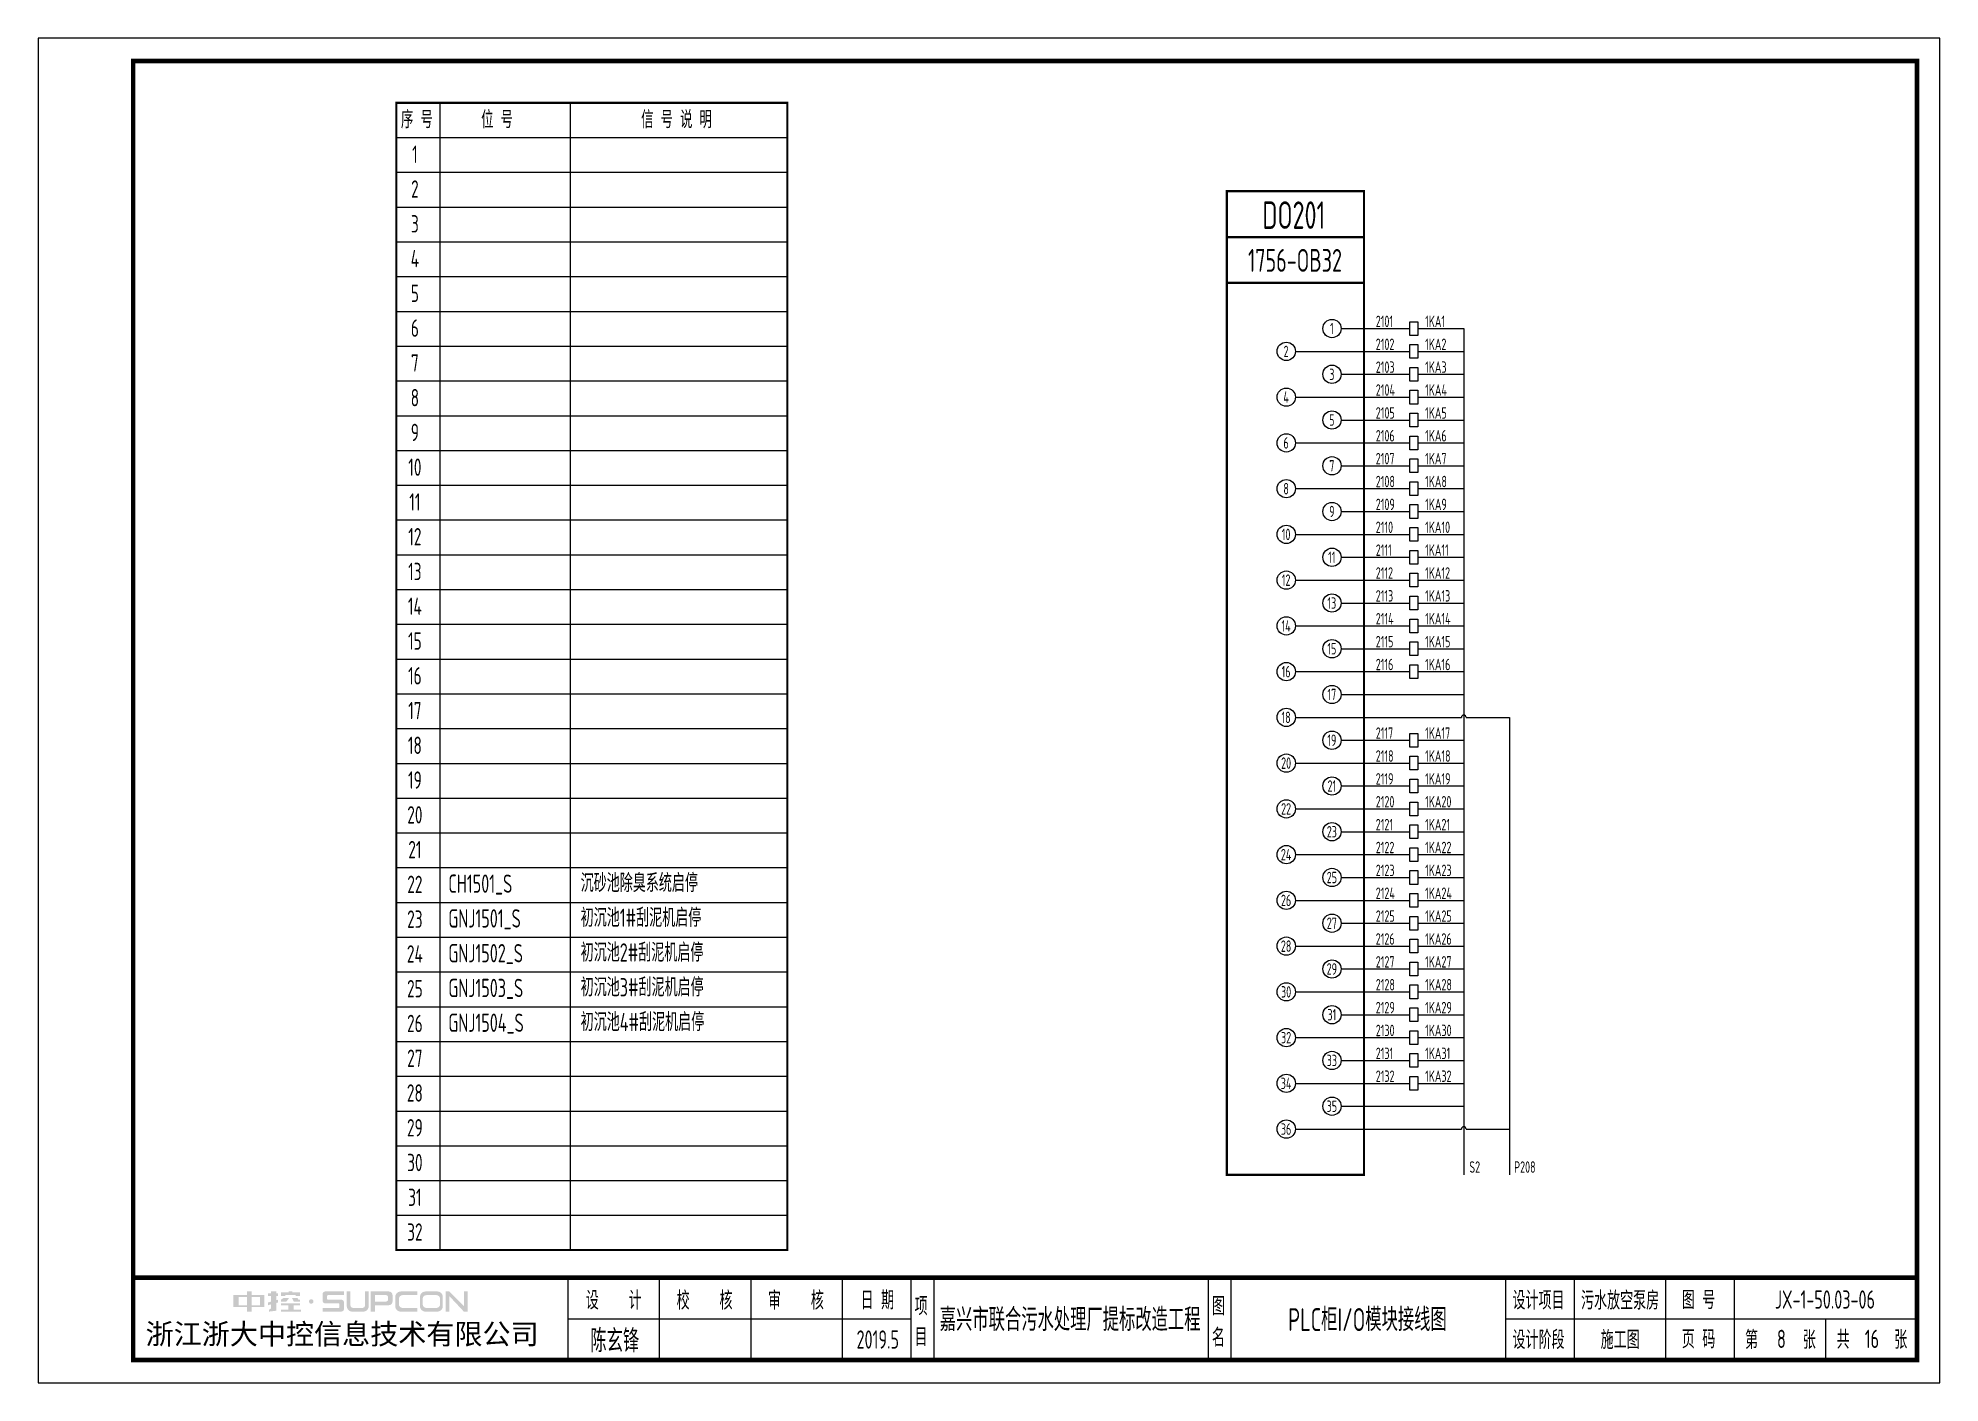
# Model space of a CAD drawing. Header units: millimetres. Extents: x 30557 to 235556, y -116603 to -73383.
# Drawn here: x 126431 to 130589, y -83067 to -80127 of the extents above; entities that cross this region are included whole.
import ezdxf
from ezdxf.enums import TextEntityAlignment as Align

# ---------------------------------------------------------------- set-up
doc = ezdxf.new("R2010")
doc.units = ezdxf.units.MM
doc.layers.add('1', color=3, linetype='Continuous')
doc.layers.add('_Drawing', color=7, linetype='Continuous', lineweight=25)
doc.styles.add('supcon', font='sceie.shx', dxfattribs={"width": 0.75, "height": 40, "bigfont": 'sceic.shx'})
doc.styles.add('Title', font='', dxfattribs={"height": 45})
doc.styles.get('Title').set_extended_font_data('SimHei')

msp = doc.modelspace()

# ---------------------------------------------------------------- texts
at = {"style": 'supcon', "width": 0.75}
for s, p in [('序 号', (127258.9, -80324.5)), ('位 号', (127434, -80324.5)), ('信 号 说 明', (127826.4, -80324.5)), ('1', (127254.4, -80400.5)), ('2', (127254.4, -80476.5)), ('3', (127254.4, -80552.5)), ('4', (127254.4, -80628.5)), ('5', (127254.4, -80704.5)), ('6', (127254.4, -80780.5)), ('7', (127254.4, -80856.5)), ('8', (127254.4, -80932.5)), ('9', (127254.4, -81008.5)), ('10', (127254.4, -81084.5)), ('11', (127254.4, -81160.5)), ('12', (127254.4, -81236.5)), ('13', (127254.4, -81312.5)), ('14', (127254.4, -81388.5)), ('15', (127254.4, -81464.5)), ('16', (127254.4, -81540.5)), ('17', (127254.4, -81616.5)), ('18', (127254.4, -81692.5)), ('19', (127254.4, -81768.5)), ('20', (127254.4, -81844.5)), ('21', (127254.4, -81920.5)), ('22', (127254.4, -81996.5)), ('23', (127254.4, -82072.5)), ('24', (127254.4, -82148.5)), ('25', (127254.4, -82224.5)), ('26', (127254.4, -82300.5)), ('27', (127254.4, -82376.5)), ('28', (127254.4, -82452.5)), ('29', (127254.4, -82528.5)), ('30', (127254.4, -82604.5)), ('31', (127254.4, -82680.5)), ('32', (127254.4, -82756.5))]:
    msp.add_text(s, height=38, dxfattribs=at).set_placement(p, align=Align.CENTER)
at = {"color": 3, "style": 'supcon', "width": 0.75}
for s, height, p in [('DO201', 60, (129176, -80514.4)), ('污水放空泵房', 40, (129889.3, -82884.9)), ('陈玄锋', 50, (127691.4, -82972.4)), ('8', 40, (130241.9, -82971)), ('16', 40, (130439.8, -82971)), ('2019.5', 40, (128266.4, -82972.4))]:
    msp.add_text(s, height=height, dxfattribs=at).set_placement(p, align=Align.MIDDLE)
at = {"linetype": 'Continuous', "style": 'supcon', "width": 0.75}
for s, p in [('沉砂池除臭系统启停', (127616.8, -81994.4)), ('CH1501_S', (127327.6, -81995.9)), ('GNJ1501_S', (127327.6, -82071.9)), ('初沉池1#刮泥机启停', (127616.8, -82070.4)), ('GNJ1502_S', (127327.6, -82147.9)), ('初沉池2#刮泥机启停', (127616.8, -82146.4)), ('GNJ1503_S', (127327.6, -82223.9)), ('初沉池3#刮泥机启停', (127616.8, -82222.4)), ('GNJ1504_S', (127327.6, -82299.9)), ('初沉池4#刮泥机启停', (127616.8, -82298.4))]:
    msp.add_text(s, height=40, dxfattribs=at).set_placement(p)
at = {"layer": '1', "color": 3, "style": 'supcon', "width": 0.75}
for s, p in [('2101', (129355.1, -80759.3)), ('1KA1', (129463.1, -80759.3)), ('2102', (129355.1, -80809.3)), ('1KA2', (129463.1, -80809.3)), ('2103', (129355.1, -80859.3)), ('1KA3', (129463.1, -80859.3)), ('2104', (129355.1, -80909.3)), ('1KA4', (129463.1, -80909.3)), ('2105', (129355.1, -80959.3)), ('1KA5', (129463.1, -80959.3)), ('2106', (129355.1, -81009.3)), ('1KA6', (129463.1, -81009.3)), ('2107', (129355.1, -81059.3)), ('1KA7', (129463.1, -81059.3)), ('2108', (129355.1, -81109.3)), ('1KA8', (129463.1, -81109.3)), ('2109', (129355.1, -81159.3)), ('1KA9', (129463.1, -81159.3)), ('2110', (129355.1, -81209.3)), ('1KA10', (129463.1, -81209.3)), ('2111', (129355.1, -81259.3)), ('1KA11', (129463.1, -81259.3)), ('2112', (129355.1, -81309.3)), ('1KA12', (129463.1, -81309.3)), ('2113', (129355.1, -81359.3)), ('1KA13', (129463.1, -81359.3)), ('2114', (129355.1, -81409.3)), ('1KA14', (129463.1, -81409.3)), ('2115', (129355.1, -81459.3)), ('1KA15', (129463.1, -81459.3)), ('2116', (129355.1, -81509.3)), ('1KA16', (129463.1, -81509.3)), ('2117', (129355.1, -81659.3)), ('1KA17', (129463.1, -81659.3)), ('2118', (129355.1, -81709.3)), ('1KA18', (129463.1, -81709.3)), ('2119', (129355.1, -81759.3)), ('1KA19', (129463.1, -81759.3)), ('2120', (129355.1, -81809.3)), ('1KA20', (129463.1, -81809.3)), ('2121', (129355.1, -81859.3)), ('1KA21', (129463.1, -81859.3)), ('2122', (129355.1, -81909.3)), ('1KA22', (129463.1, -81909.3)), ('2123', (129355.1, -81959.3)), ('1KA23', (129463.1, -81959.3)), ('2124', (129355.1, -82009.3)), ('1KA24', (129463.1, -82009.3)), ('2125', (129355.1, -82059.3)), ('1KA25', (129463.1, -82059.3)), ('2126', (129355.1, -82109.3)), ('1KA26', (129463.1, -82109.3)), ('2127', (129355.1, -82159.3)), ('1KA27', (129463.1, -82159.3)), ('2128', (129355.1, -82209.3)), ('1KA28', (129463.1, -82209.3)), ('2129', (129355.1, -82259.3)), ('1KA29', (129463.1, -82259.3)), ('2130', (129355.1, -82309.3)), ('1KA30', (129463.1, -82309.3)), ('2131', (129355.1, -82359.3)), ('1KA31', (129463.1, -82359.3)), ('2132', (129355.1, -82409.3)), ('1KA32', (129463.1, -82409.3)), ('S2', (129559.7, -82607.9)), ('P208', (129657.5, -82607.9))]:
    msp.add_text(s, height=25, dxfattribs=at).set_placement(p)
at = {"layer": '_Drawing', "color": 3, "style": 'supcon', "width": 0.75}
for s, height, p in [('JX-1-50.03-06', 40, (130337.1, -82884.9)), ('嘉兴市联合污水处理厂提标改造工程', 50, (128686.9, -82926.3)), ('PLC柜I/O模块接线图', 50, (129336.9, -82926.3))]:
    msp.add_text(s, height=height, dxfattribs=at).set_placement(p, align=Align.MIDDLE)

# ---------------------------------------------------------------- blocks, each defined once
blk = doc.blocks.new('中控·SUPCON')
at = {"linetype": 'Continuous'}
h = blk.add_hatch(color=2, dxfattribs=at)
h.dxf.hatch_style = 1
h.paths.add_polyline_path([(34, 33), (20, 33), (20, 37), (15, 37), (15, 36), (15, 33), (0, 33), (0, 20), (13, 20), (15, 20), (15, 15), (20, 15), (20, 20), (22, 20), (34, 20)])
h.paths.add_polyline_path([(20, 30), (20, 31), (29, 31), (29, 22), (20, 22)], flags=16)
h.paths.add_polyline_path([(15, 30), (15, 22), (6, 22), (6, 31), (15, 31)], flags=16)
h.paths.add_polyline_path([(47, 32), (49, 32), (49, 35), (47, 35), (47, 37), (41, 37), (41, 35), (38, 35), (38, 32), (41, 32), (41, 25.8), (38, 25), (38, 22), (41, 22.8), (41, 18.3), (39, 17), (39, 15), (47, 16), (47, 24.5), (49, 25), (49, 28), (47, 27.5)])
h.paths.add_polyline_path([(61, 30), (55, 30), (52, 28), (52, 26), (58, 26)])
h.paths.add_polyline_path([(73, 28), (71, 28), (70, 30), (64, 30), (66, 26), (73, 26)])
h.paths.add_polyline_path([(73, 36), (64.6, 36), (64.6, 37), (60.4, 37), (60.4, 36), (52, 36), (52, 32), (56.8, 32), (56.8, 33.1), (68.2, 33.1), (68.2, 32), (73, 32)])
h.paths.add_polyline_path([(66, 22), (73, 22), (73, 24), (52, 24), (52, 22), (60, 22), (60, 17), (52, 17), (52, 15), (74, 15), (74, 17), (66, 17)])
h.paths.add_polyline_path([(82.7, 26.1, 1), (87.6, 26.1, 1)])
h.paths.add_polyline_path([(118, 28), (103.5, 28, -0.414214), (102.5, 29), (102.5, 32, -0.414214), (103.5, 33), (121, 33), (121, 37), (100.5, 37, 0.414214), (97.5, 34), (97.5, 27, 0.414214), (100.5, 24), (115, 24, -0.414214), (116, 23), (116, 20, -0.414214), (115, 19), (97.5, 19), (97.5, 15), (118, 15, 0.414214), (121, 18), (121, 25, 0.414214)])
h.paths.add_polyline_path([(128, 37), (124, 37), (124, 36), (124, 21, 0.414214), (130, 15), (142, 15, 0.414214), (148, 21), (148, 37), (144, 37), (144, 22, -0.414214), (141, 19), (131, 19, -0.414214), (128, 22)])
h.paths.add_polyline_path([(174, 26), (174, 33, 0.414214), (170, 37), (150, 37), (150, 36), (150, 15), (155, 15), (155, 22), (170, 22, 0.414214)])
h.paths.add_polyline_path([(167, 26), (155, 26), (155, 33), (167, 33, -0.414214), (169, 31), (169, 28, -0.414214)], flags=16)
h.paths.add_polyline_path([(201, 19), (185, 19, -0.414214), (181, 23), (181, 29, -0.414214), (185, 33), (201, 33), (201, 37), (183, 37, 0.414214), (177, 31), (177, 21, 0.414214), (183, 15), (201, 15)])
h.paths.add_polyline_path([(229, 21), (229, 31, 0.414214), (223, 37), (210, 37, 0.414214), (204, 31), (204, 21, 0.414214), (210, 15), (223, 15, 0.414214)])
h.paths.add_polyline_path([(207, 23), (207, 29, -0.414214), (211, 33), (222, 33, -0.414214), (226, 29), (226, 23, -0.414214), (222, 19), (211, 19, -0.414214)], flags=16)
h.paths.add_polyline_path([(236, 32.1), (252, 15), (256, 15), (256, 37), (252, 37), (252, 21), (236, 37), (232, 37), (232, 36), (232, 15), (236, 15)])
h = blk.add_hatch(color=2, dxfattribs=at)
h.dxf.hatch_style = 1
h.paths.add_polyline_path([(34, 33), (20, 33), (20, 37), (15, 37), (15, 36), (15, 33), (0, 33), (0, 20), (13, 20), (15, 20), (15, 15), (20, 15), (20, 20), (22, 20), (34, 20)])
h.paths.add_polyline_path([(20, 30), (20, 31), (29, 31), (29, 22), (20, 22)], flags=16)
h.paths.add_polyline_path([(15, 30), (15, 22), (6, 22), (6, 31), (15, 31)], flags=16)
h.paths.add_polyline_path([(47, 32), (49, 32), (49, 35), (47, 35), (47, 37), (41, 37), (41, 35), (38, 35), (38, 32), (41, 32), (41, 25.8), (38, 25), (38, 22), (41, 22.8), (41, 18.3), (39, 17), (39, 15), (47, 16), (47, 24.5), (49, 25), (49, 28), (47, 27.5)])
h.paths.add_polyline_path([(61, 30), (55, 30), (52, 28), (52, 26), (58, 26)])
h.paths.add_polyline_path([(73, 28), (71, 28), (70, 30), (64, 30), (66, 26), (73, 26)])
h.paths.add_polyline_path([(73, 36), (64.6, 36), (64.6, 37), (60.4, 37), (60.4, 36), (52, 36), (52, 32), (56.8, 32), (56.8, 33.1), (68.2, 33.1), (68.2, 32), (73, 32)])
h.paths.add_polyline_path([(66, 22), (73, 22), (73, 24), (52, 24), (52, 22), (60, 22), (60, 17), (52, 17), (52, 15), (74, 15), (74, 17), (66, 17)])
h.paths.add_polyline_path([(82.7, 26.1, 1), (87.6, 26.1, 1)])
h.paths.add_polyline_path([(118, 28), (103.5, 28, -0.414214), (102.5, 29), (102.5, 32, -0.414214), (103.5, 33), (121, 33), (121, 37), (100.5, 37, 0.414214), (97.5, 34), (97.5, 27, 0.414214), (100.5, 24), (115, 24, -0.414214), (116, 23), (116, 20, -0.414214), (115, 19), (97.5, 19), (97.5, 15), (118, 15, 0.414214), (121, 18), (121, 25, 0.414214)])
h.paths.add_polyline_path([(128, 37), (124, 37), (124, 36), (124, 21, 0.414214), (130, 15), (142, 15, 0.414214), (148, 21), (148, 37), (144, 37), (144, 22, -0.414214), (141, 19), (131, 19, -0.414214), (128, 22)])
h.paths.add_polyline_path([(174, 26), (174, 33, 0.414214), (170, 37), (150, 37), (150, 36), (150, 15), (155, 15), (155, 22), (170, 22, 0.414214)])
h.paths.add_polyline_path([(167, 26), (155, 26), (155, 33), (167, 33, -0.414214), (169, 31), (169, 28, -0.414214)], flags=16)
h.paths.add_polyline_path([(201, 19), (185, 19, -0.414214), (181, 23), (181, 29, -0.414214), (185, 33), (201, 33), (201, 37), (183, 37, 0.414214), (177, 31), (177, 21, 0.414214), (183, 15), (201, 15)])
h.paths.add_polyline_path([(229, 21), (229, 31, 0.414214), (223, 37), (210, 37, 0.414214), (204, 31), (204, 21, 0.414214), (210, 15), (223, 15, 0.414214)])
h.paths.add_polyline_path([(207, 23), (207, 29, -0.414214), (211, 33), (222, 33, -0.414214), (226, 29), (226, 23, -0.414214), (222, 19), (211, 19, -0.414214)], flags=16)
h.paths.add_polyline_path([(236, 32.1), (252, 15), (256, 15), (256, 37), (252, 37), (252, 21), (236, 37), (232, 37), (232, 36), (232, 15), (236, 15)])
h = blk.add_hatch(color=2, dxfattribs=at)
h.dxf.hatch_style = 1
h.paths.add_polyline_path([(34, 33), (20, 33), (20, 37), (15, 37), (15, 36), (15, 33), (0, 33), (0, 20), (13, 20), (15, 20), (15, 15), (20, 15), (20, 20), (22, 20), (34, 20)])
h.paths.add_polyline_path([(20, 30), (20, 31), (29, 31), (29, 22), (20, 22)], flags=16)
h.paths.add_polyline_path([(15, 30), (15, 22), (6, 22), (6, 31), (15, 31)], flags=16)
h.paths.add_polyline_path([(47, 32), (49, 32), (49, 35), (47, 35), (47, 37), (41, 37), (41, 35), (38, 35), (38, 32), (41, 32), (41, 25.8), (38, 25), (38, 22), (41, 22.8), (41, 18.3), (39, 17), (39, 15), (47, 16), (47, 24.5), (49, 25), (49, 28), (47, 27.5)])
h.paths.add_polyline_path([(61, 30), (55, 30), (52, 28), (52, 26), (58, 26)])
h.paths.add_polyline_path([(73, 28), (71, 28), (70, 30), (64, 30), (66, 26), (73, 26)])
h.paths.add_polyline_path([(73, 36), (64.6, 36), (64.6, 37), (60.4, 37), (60.4, 36), (52, 36), (52, 32), (56.8, 32), (56.8, 33.1), (68.2, 33.1), (68.2, 32), (73, 32)])
h.paths.add_polyline_path([(66, 22), (73, 22), (73, 24), (52, 24), (52, 22), (60, 22), (60, 17), (52, 17), (52, 15), (74, 15), (74, 17), (66, 17)])
h.paths.add_polyline_path([(82.7, 26.1, 1), (87.6, 26.1, 1)])
h.paths.add_polyline_path([(118, 28), (103.5, 28, -0.414214), (102.5, 29), (102.5, 32, -0.414214), (103.5, 33), (121, 33), (121, 37), (100.5, 37, 0.414214), (97.5, 34), (97.5, 27, 0.414214), (100.5, 24), (115, 24, -0.414214), (116, 23), (116, 20, -0.414214), (115, 19), (97.5, 19), (97.5, 15), (118, 15, 0.414214), (121, 18), (121, 25, 0.414214)])
h.paths.add_polyline_path([(128, 37), (124, 37), (124, 36), (124, 21, 0.414214), (130, 15), (142, 15, 0.414214), (148, 21), (148, 37), (144, 37), (144, 22, -0.414214), (141, 19), (131, 19, -0.414214), (128, 22)])
h.paths.add_polyline_path([(174, 26), (174, 33, 0.414214), (170, 37), (150, 37), (150, 36), (150, 15), (155, 15), (155, 22), (170, 22, 0.414214)])
h.paths.add_polyline_path([(167, 26), (155, 26), (155, 33), (167, 33, -0.414214), (169, 31), (169, 28, -0.414214)], flags=16)
h.paths.add_polyline_path([(201, 19), (185, 19, -0.414214), (181, 23), (181, 29, -0.414214), (185, 33), (201, 33), (201, 37), (183, 37, 0.414214), (177, 31), (177, 21, 0.414214), (183, 15), (201, 15)])
h.paths.add_polyline_path([(229, 21), (229, 31, 0.414214), (223, 37), (210, 37, 0.414214), (204, 31), (204, 21, 0.414214), (210, 15), (223, 15, 0.414214)])
h.paths.add_polyline_path([(207, 23), (207, 29, -0.414214), (211, 33), (222, 33, -0.414214), (226, 29), (226, 23, -0.414214), (222, 19), (211, 19, -0.414214)], flags=16)
h.paths.add_polyline_path([(236, 32.1), (252, 15), (256, 15), (256, 37), (252, 37), (252, 21), (236, 37), (232, 37), (232, 36), (232, 15), (236, 15)])
h = blk.add_hatch(color=2, dxfattribs=at)
h.dxf.hatch_style = 1
h.paths.add_polyline_path([(34, 33), (20, 33), (20, 37), (15, 37), (15, 36), (15, 33), (0, 33), (0, 20), (13, 20), (15, 20), (15, 15), (20, 15), (20, 20), (22, 20), (34, 20)])
h.paths.add_polyline_path([(20, 30), (20, 31), (29, 31), (29, 22), (20, 22)], flags=16)
h.paths.add_polyline_path([(15, 30), (15, 22), (6, 22), (6, 31), (15, 31)], flags=16)
h.paths.add_polyline_path([(47, 32), (49, 32), (49, 35), (47, 35), (47, 37), (41, 37), (41, 35), (38, 35), (38, 32), (41, 32), (41, 25.8), (38, 25), (38, 22), (41, 22.8), (41, 18.3), (39, 17), (39, 15), (47, 16), (47, 24.5), (49, 25), (49, 28), (47, 27.5)])
h.paths.add_polyline_path([(61, 30), (55, 30), (52, 28), (52, 26), (58, 26)])
h.paths.add_polyline_path([(73, 28), (71, 28), (70, 30), (64, 30), (66, 26), (73, 26)])
h.paths.add_polyline_path([(73, 36), (64.6, 36), (64.6, 37), (60.4, 37), (60.4, 36), (52, 36), (52, 32), (56.8, 32), (56.8, 33.1), (68.2, 33.1), (68.2, 32), (73, 32)])
h.paths.add_polyline_path([(66, 22), (73, 22), (73, 24), (52, 24), (52, 22), (60, 22), (60, 17), (52, 17), (52, 15), (74, 15), (74, 17), (66, 17)])
h.paths.add_polyline_path([(82.7, 26.1, 1), (87.6, 26.1, 1)])
h.paths.add_polyline_path([(118, 28), (103.5, 28, -0.414214), (102.5, 29), (102.5, 32, -0.414214), (103.5, 33), (121, 33), (121, 37), (100.5, 37, 0.414214), (97.5, 34), (97.5, 27, 0.414214), (100.5, 24), (115, 24, -0.414214), (116, 23), (116, 20, -0.414214), (115, 19), (97.5, 19), (97.5, 15), (118, 15, 0.414214), (121, 18), (121, 25, 0.414214)])
h.paths.add_polyline_path([(128, 37), (124, 37), (124, 36), (124, 21, 0.414214), (130, 15), (142, 15, 0.414214), (148, 21), (148, 37), (144, 37), (144, 22, -0.414214), (141, 19), (131, 19, -0.414214), (128, 22)])
h.paths.add_polyline_path([(174, 26), (174, 33, 0.414214), (170, 37), (150, 37), (150, 36), (150, 15), (155, 15), (155, 22), (170, 22, 0.414214)])
h.paths.add_polyline_path([(167, 26), (155, 26), (155, 33), (167, 33, -0.414214), (169, 31), (169, 28, -0.414214)], flags=16)
h.paths.add_polyline_path([(201, 19), (185, 19, -0.414214), (181, 23), (181, 29, -0.414214), (185, 33), (201, 33), (201, 37), (183, 37, 0.414214), (177, 31), (177, 21, 0.414214), (183, 15), (201, 15)])
h.paths.add_polyline_path([(229, 21), (229, 31, 0.414214), (223, 37), (210, 37, 0.414214), (204, 31), (204, 21, 0.414214), (210, 15), (223, 15, 0.414214)])
h.paths.add_polyline_path([(207, 23), (207, 29, -0.414214), (211, 33), (222, 33, -0.414214), (226, 29), (226, 23, -0.414214), (222, 19), (211, 19, -0.414214)], flags=16)
h.paths.add_polyline_path([(236, 32.1), (252, 15), (256, 15), (256, 37), (252, 37), (252, 21), (236, 37), (232, 37), (232, 36), (232, 15), (236, 15)])
h = blk.add_hatch(color=2, dxfattribs=at)
h.dxf.hatch_style = 1
h.paths.add_polyline_path([(34, 33), (20, 33), (20, 37), (15, 37), (15, 36), (15, 33), (0, 33), (0, 20), (13, 20), (15, 20), (15, 15), (20, 15), (20, 20), (22, 20), (34, 20)])
h.paths.add_polyline_path([(20, 30), (20, 31), (29, 31), (29, 22), (20, 22)], flags=16)
h.paths.add_polyline_path([(15, 30), (15, 22), (6, 22), (6, 31), (15, 31)], flags=16)
h.paths.add_polyline_path([(47, 32), (49, 32), (49, 35), (47, 35), (47, 37), (41, 37), (41, 35), (38, 35), (38, 32), (41, 32), (41, 25.8), (38, 25), (38, 22), (41, 22.8), (41, 18.3), (39, 17), (39, 15), (47, 16), (47, 24.5), (49, 25), (49, 28), (47, 27.5)])
h.paths.add_polyline_path([(61, 30), (55, 30), (52, 28), (52, 26), (58, 26)])
h.paths.add_polyline_path([(73, 28), (71, 28), (70, 30), (64, 30), (66, 26), (73, 26)])
h.paths.add_polyline_path([(73, 36), (64.6, 36), (64.6, 37), (60.4, 37), (60.4, 36), (52, 36), (52, 32), (56.8, 32), (56.8, 33.1), (68.2, 33.1), (68.2, 32), (73, 32)])
h.paths.add_polyline_path([(66, 22), (73, 22), (73, 24), (52, 24), (52, 22), (60, 22), (60, 17), (52, 17), (52, 15), (74, 15), (74, 17), (66, 17)])
h.paths.add_polyline_path([(82.7, 26.1, 1), (87.6, 26.1, 1)])
h.paths.add_polyline_path([(118, 28), (103.5, 28, -0.414214), (102.5, 29), (102.5, 32, -0.414214), (103.5, 33), (121, 33), (121, 37), (100.5, 37, 0.414214), (97.5, 34), (97.5, 27, 0.414214), (100.5, 24), (115, 24, -0.414214), (116, 23), (116, 20, -0.414214), (115, 19), (97.5, 19), (97.5, 15), (118, 15, 0.414214), (121, 18), (121, 25, 0.414214)])
h.paths.add_polyline_path([(128, 37), (124, 37), (124, 36), (124, 21, 0.414214), (130, 15), (142, 15, 0.414214), (148, 21), (148, 37), (144, 37), (144, 22, -0.414214), (141, 19), (131, 19, -0.414214), (128, 22)])
h.paths.add_polyline_path([(174, 26), (174, 33, 0.414214), (170, 37), (150, 37), (150, 36), (150, 15), (155, 15), (155, 22), (170, 22, 0.414214)])
h.paths.add_polyline_path([(167, 26), (155, 26), (155, 33), (167, 33, -0.414214), (169, 31), (169, 28, -0.414214)], flags=16)
h.paths.add_polyline_path([(201, 19), (185, 19, -0.414214), (181, 23), (181, 29, -0.414214), (185, 33), (201, 33), (201, 37), (183, 37, 0.414214), (177, 31), (177, 21, 0.414214), (183, 15), (201, 15)])
h.paths.add_polyline_path([(229, 21), (229, 31, 0.414214), (223, 37), (210, 37, 0.414214), (204, 31), (204, 21, 0.414214), (210, 15), (223, 15, 0.414214)])
h.paths.add_polyline_path([(207, 23), (207, 29, -0.414214), (211, 33), (222, 33, -0.414214), (226, 29), (226, 23, -0.414214), (222, 19), (211, 19, -0.414214)], flags=16)
h.paths.add_polyline_path([(236, 32.1), (252, 15), (256, 15), (256, 37), (252, 37), (252, 21), (236, 37), (232, 37), (232, 36), (232, 15), (236, 15)])
h = blk.add_hatch(color=2, dxfattribs=at)
h.dxf.hatch_style = 1
h.paths.add_polyline_path([(34, 33), (20, 33), (20, 37), (15, 37), (15, 36), (15, 33), (0, 33), (0, 20), (13, 20), (15, 20), (15, 15), (20, 15), (20, 20), (22, 20), (34, 20)])
h.paths.add_polyline_path([(20, 30), (20, 31), (29, 31), (29, 22), (20, 22)], flags=16)
h.paths.add_polyline_path([(15, 30), (15, 22), (6, 22), (6, 31), (15, 31)], flags=16)
h.paths.add_polyline_path([(47, 32), (49, 32), (49, 35), (47, 35), (47, 37), (41, 37), (41, 35), (38, 35), (38, 32), (41, 32), (41, 25.8), (38, 25), (38, 22), (41, 22.8), (41, 18.3), (39, 17), (39, 15), (47, 16), (47, 24.5), (49, 25), (49, 28), (47, 27.5)])
h.paths.add_polyline_path([(61, 30), (55, 30), (52, 28), (52, 26), (58, 26)])
h.paths.add_polyline_path([(73, 28), (71, 28), (70, 30), (64, 30), (66, 26), (73, 26)])
h.paths.add_polyline_path([(73, 36), (64.6, 36), (64.6, 37), (60.4, 37), (60.4, 36), (52, 36), (52, 32), (56.8, 32), (56.8, 33.1), (68.2, 33.1), (68.2, 32), (73, 32)])
h.paths.add_polyline_path([(66, 22), (73, 22), (73, 24), (52, 24), (52, 22), (60, 22), (60, 17), (52, 17), (52, 15), (74, 15), (74, 17), (66, 17)])
h.paths.add_polyline_path([(82.7, 26.1, 1), (87.6, 26.1, 1)])
h.paths.add_polyline_path([(118, 28), (103.5, 28, -0.414214), (102.5, 29), (102.5, 32, -0.414214), (103.5, 33), (121, 33), (121, 37), (100.5, 37, 0.414214), (97.5, 34), (97.5, 27, 0.414214), (100.5, 24), (115, 24, -0.414214), (116, 23), (116, 20, -0.414214), (115, 19), (97.5, 19), (97.5, 15), (118, 15, 0.414214), (121, 18), (121, 25, 0.414214)])
h.paths.add_polyline_path([(128, 37), (124, 37), (124, 36), (124, 21, 0.414214), (130, 15), (142, 15, 0.414214), (148, 21), (148, 37), (144, 37), (144, 22, -0.414214), (141, 19), (131, 19, -0.414214), (128, 22)])
h.paths.add_polyline_path([(174, 26), (174, 33, 0.414214), (170, 37), (150, 37), (150, 36), (150, 15), (155, 15), (155, 22), (170, 22, 0.414214)])
h.paths.add_polyline_path([(167, 26), (155, 26), (155, 33), (167, 33, -0.414214), (169, 31), (169, 28, -0.414214)], flags=16)
h.paths.add_polyline_path([(201, 19), (185, 19, -0.414214), (181, 23), (181, 29, -0.414214), (185, 33), (201, 33), (201, 37), (183, 37, 0.414214), (177, 31), (177, 21, 0.414214), (183, 15), (201, 15)])
h.paths.add_polyline_path([(229, 21), (229, 31, 0.414214), (223, 37), (210, 37, 0.414214), (204, 31), (204, 21, 0.414214), (210, 15), (223, 15, 0.414214)])
h.paths.add_polyline_path([(207, 23), (207, 29, -0.414214), (211, 33), (222, 33, -0.414214), (226, 29), (226, 23, -0.414214), (222, 19), (211, 19, -0.414214)], flags=16)
h.paths.add_polyline_path([(236, 32.1), (252, 15), (256, 15), (256, 37), (252, 37), (252, 21), (236, 37), (232, 37), (232, 36), (232, 15), (236, 15)])
blk = doc.blocks.new('supcon图框')
at = {"linetype": 'Continuous'}
for p, q in [((6145.7, 4361.7), (1987.7, 4361.7)), ((1987.7, 4361.7), (1987.7, 1421.7)), ((6145.7, 1421.7), (6145.7, 4361.7)), ((1987.7, 1421.7), (6145.7, 1421.7))]:
    blk.add_line(p, q, dxfattribs=at)
for p, q in [((3145.7, 1651.7), (3145.7, 1471.7)), ((3345.7, 1651.7), (3345.7, 1471.7)), ((3545.7, 1651.7), (3545.7, 1471.7)), ((3745.7, 1651.7), (3745.7, 1471.7)), ((3895.7, 1651.7), (3895.7, 1471.7)), ((3945.7, 1651.7), (3945.7, 1471.7)), ((4545.7, 1651.7), (4545.7, 1471.7)), ((4595.7, 1651.7), (4595.7, 1471.7)), ((5195.7, 1651.7), (5195.7, 1471.7)), ((5345.7, 1651.7), (5345.7, 1471.7)), ((5545.7, 1651.7), (5545.7, 1471.7)), ((5695.7, 1651.7), (5695.7, 1471.7)), ((3145.7, 1561.7), (3895.7, 1561.7)), ((5195.7, 1561.7), (6095.7, 1561.7)), ((5895.7, 1561.7), (5895.7, 1471.7))]:
    blk.add_line(p, q)
at = {"linetype": 'Continuous', "const_width": 10}
blk.add_lwpolyline([(2195.7, 4311.7), (6095.7, 4311.7), (6095.7, 1471.7), (2195.7, 1471.7)], close=True, dxfattribs=at)
blk.add_lwpolyline([(2195.7, 1651.7), (6095.7, 1651.7)], dxfattribs=at)
at = {"linetype": 'Continuous', "xscale": 2, "yscale": 2, "zscale": 2}
blk.add_blockref('中控·SUPCON', (2414.6, 1547.7), dxfattribs=at)
at = {"style": 'supcon', "width": 0.75}
for s, p in [('设    计', (3246.2, 1604.2)), ('校    核', (3444.8, 1604.2)), ('审    核', (3644.5, 1604.2)), ('日 期', (3822.5, 1604.2)), ('设计项目', (5268, 1604.2)), ('图 号', (5618, 1604.2)), ('项', (3918.2, 1590.7)), ('图', (4568.2, 1590.7)), ('目', (3918.2, 1522.9)), ('名', (4568.2, 1522.9)), ('设计阶段', (5268, 1518.1)), ('施工图', (5446.5, 1518.1)), ('页 码', (5618, 1518.1)), ('第      张', (5797, 1518.1)), ('共      张', (5997, 1518.1))]:
    blk.add_text(s, height=40, dxfattribs=at).set_placement(p, align=Align.MIDDLE)
at = {"style": 'Title'}
blk.add_text('浙江浙大中控信息技术有限公司', height=45, dxfattribs=at).set_placement((2222.8, 1506.2))
blk = doc.blocks.new('1756-OB32')
at = {"linetype": 'Continuous'}
for p, q in [((13708.2, 29269.5), (13858.2, 29269.5)), ((13608.2, 29219.5), (13858.2, 29219.5)), ((13708.2, 29169.5), (13858.2, 29169.5)), ((13608.2, 29119.5), (13858.2, 29119.5)), ((13708.2, 29069.5), (13858.2, 29069.5)), ((13608.2, 29019.5), (13858.2, 29019.5)), ((13708.2, 28969.5), (13858.2, 28969.5)), ((13608.2, 28919.5), (13858.2, 28919.5)), ((13708.2, 28869.5), (13858.2, 28869.5)), ((13608.2, 28819.5), (13858.2, 28819.5)), ((13708.2, 28769.5), (13858.2, 28769.5)), ((13608.2, 28719.5), (13858.2, 28719.5)), ((13708.2, 28669.5), (13858.2, 28669.5)), ((13608.2, 28619.5), (13858.2, 28619.5)), ((13708.2, 28569.5), (13858.2, 28569.5)), ((13608.2, 28519.5), (13858.2, 28519.5)), ((13708.2, 28369.5), (13858.2, 28369.5)), ((13608.2, 28319.5), (13858.2, 28319.5)), ((13708.2, 28269.5), (13858.2, 28269.5)), ((13608.2, 28219.5), (13858.2, 28219.5)), ((13708.2, 28169.5), (13858.2, 28169.5)), ((13608.2, 28119.5), (13858.2, 28119.5)), ((13708.2, 28069.5), (13858.2, 28069.5)), ((13608.2, 28019.5), (13858.2, 28019.5)), ((13708.2, 27969.5), (13858.2, 27969.5)), ((13608.2, 27919.5), (13858.2, 27919.5)), ((13708.2, 27869.5), (13858.2, 27869.5)), ((13608.2, 27819.5), (13858.2, 27819.5)), ((13708.2, 27769.5), (13858.2, 27769.5)), ((13608.2, 27719.5), (13858.2, 27719.5)), ((13708.2, 27669.5), (13858.2, 27669.5)), ((13608.2, 27619.5), (13858.2, 27619.5))]:
    blk.add_line(p, q, dxfattribs=at)
at = {"color": 5, "linetype": 'Continuous'}
for p, q in [((13876.2, 29269.5), (13976.2, 29269.5)), ((13976.2, 29269.5), (13976.2, 27419.5)), ((13876.2, 29219.5), (13976.2, 29219.5)), ((13876.2, 29169.5), (13976.2, 29169.5)), ((13876.2, 29119.5), (13976.2, 29119.5)), ((13876.2, 29069.5), (13976.2, 29069.5)), ((13876.2, 29019.5), (13976.2, 29019.5)), ((13876.2, 28969.5), (13976.2, 28969.5)), ((13876.2, 28919.5), (13976.2, 28919.5)), ((13876.2, 28869.5), (13976.2, 28869.5)), ((13876.2, 28819.5), (13976.2, 28819.5)), ((13876.2, 28769.5), (13976.2, 28769.5)), ((13876.2, 28719.5), (13976.2, 28719.5)), ((13876.2, 28669.5), (13976.2, 28669.5)), ((13876.2, 28619.5), (13976.2, 28619.5)), ((13876.2, 28569.5), (13976.2, 28569.5)), ((13876.2, 28519.5), (13976.2, 28519.5)), ((13708.2, 28469.5), (13976.2, 28469.5)), ((13876.2, 28369.5), (13976.2, 28369.5)), ((13876.2, 28319.5), (13976.2, 28319.5)), ((13876.2, 28269.5), (13976.2, 28269.5)), ((13876.2, 28219.5), (13976.2, 28219.5)), ((13876.2, 28169.5), (13976.2, 28169.5)), ((13876.2, 28119.5), (13976.2, 28119.5)), ((13876.2, 28069.5), (13976.2, 28069.5)), ((13876.2, 28019.5), (13976.2, 28019.5)), ((13876.2, 27969.5), (13976.2, 27969.5)), ((13876.2, 27919.5), (13976.2, 27919.5)), ((13876.2, 27869.5), (13976.2, 27869.5)), ((13876.2, 27819.5), (13976.2, 27819.5)), ((13876.2, 27769.5), (13976.2, 27769.5)), ((13876.2, 27719.5), (13976.2, 27719.5)), ((13876.2, 27669.5), (13976.2, 27669.5)), ((13876.2, 27619.5), (13976.2, 27619.5)), ((13708.2, 27569.5), (13976.2, 27569.5))]:
    blk.add_line(p, q, dxfattribs=at)
at = {"color": 37, "linetype": 'Continuous'}
for p, q in [((13981.2, 28419.5), (14076.2, 28419.5)), ((14076.2, 28419.5), (14076.2, 27419.5)), ((13608.2, 27519.5), (13971.2, 27519.5)), ((13981.2, 27519.5), (14076.2, 27519.5))]:
    blk.add_line(p, q, dxfattribs=at)
at = {"linetype": 'Continuous', "const_width": 5}
blk.add_lwpolyline([(13458.2, 29569.5), (13758.2, 29569.5), (13758.2, 27419.5), (13458.2, 27419.5)], close=True, dxfattribs=at)
for points in [[(13458.2, 29469.5), (13758.2, 29469.5)], [(13458.2, 29369.5), (13758.2, 29369.5)]]:
    blk.add_lwpolyline(points, dxfattribs=at)
at = {"linetype": 'Continuous'}
for points in [[(13858.2, 29284.5), (13876.2, 29284.5), (13876.2, 29254.5), (13858.2, 29254.5)], [(13858.2, 29234.5), (13876.2, 29234.5), (13876.2, 29204.5), (13858.2, 29204.5)], [(13858.2, 29184.5), (13876.2, 29184.5), (13876.2, 29154.5), (13858.2, 29154.5)], [(13858.2, 29134.5), (13876.2, 29134.5), (13876.2, 29104.5), (13858.2, 29104.5)], [(13858.2, 29084.5), (13876.2, 29084.5), (13876.2, 29054.5), (13858.2, 29054.5)], [(13858.2, 29034.5), (13876.2, 29034.5), (13876.2, 29004.5), (13858.2, 29004.5)], [(13858.2, 28984.5), (13876.2, 28984.5), (13876.2, 28954.5), (13858.2, 28954.5)], [(13858.2, 28934.5), (13876.2, 28934.5), (13876.2, 28904.5), (13858.2, 28904.5)], [(13858.2, 28884.5), (13876.2, 28884.5), (13876.2, 28854.5), (13858.2, 28854.5)], [(13858.2, 28834.5), (13876.2, 28834.5), (13876.2, 28804.5), (13858.2, 28804.5)], [(13858.2, 28784.5), (13876.2, 28784.5), (13876.2, 28754.5), (13858.2, 28754.5)], [(13858.2, 28734.5), (13876.2, 28734.5), (13876.2, 28704.5), (13858.2, 28704.5)], [(13858.2, 28684.5), (13876.2, 28684.5), (13876.2, 28654.5), (13858.2, 28654.5)], [(13858.2, 28634.5), (13876.2, 28634.5), (13876.2, 28604.5), (13858.2, 28604.5)], [(13858.2, 28584.5), (13876.2, 28584.5), (13876.2, 28554.5), (13858.2, 28554.5)], [(13858.2, 28534.5), (13876.2, 28534.5), (13876.2, 28504.5), (13858.2, 28504.5)], [(13858.2, 28384.5), (13876.2, 28384.5), (13876.2, 28354.5), (13858.2, 28354.5)], [(13858.2, 28334.5), (13876.2, 28334.5), (13876.2, 28304.5), (13858.2, 28304.5)], [(13858.2, 28284.5), (13876.2, 28284.5), (13876.2, 28254.5), (13858.2, 28254.5)], [(13858.2, 28234.5), (13876.2, 28234.5), (13876.2, 28204.5), (13858.2, 28204.5)], [(13858.2, 28184.5), (13876.2, 28184.5), (13876.2, 28154.5), (13858.2, 28154.5)], [(13858.2, 28134.5), (13876.2, 28134.5), (13876.2, 28104.5), (13858.2, 28104.5)], [(13858.2, 28084.5), (13876.2, 28084.5), (13876.2, 28054.5), (13858.2, 28054.5)], [(13858.2, 28034.5), (13876.2, 28034.5), (13876.2, 28004.5), (13858.2, 28004.5)], [(13858.2, 27984.5), (13876.2, 27984.5), (13876.2, 27954.5), (13858.2, 27954.5)], [(13858.2, 27934.5), (13876.2, 27934.5), (13876.2, 27904.5), (13858.2, 27904.5)], [(13858.2, 27884.5), (13876.2, 27884.5), (13876.2, 27854.5), (13858.2, 27854.5)], [(13858.2, 27834.5), (13876.2, 27834.5), (13876.2, 27804.5), (13858.2, 27804.5)], [(13858.2, 27784.5), (13876.2, 27784.5), (13876.2, 27754.5), (13858.2, 27754.5)], [(13858.2, 27734.5), (13876.2, 27734.5), (13876.2, 27704.5), (13858.2, 27704.5)], [(13858.2, 27684.5), (13876.2, 27684.5), (13876.2, 27654.5), (13858.2, 27654.5)], [(13858.2, 27634.5), (13876.2, 27634.5), (13876.2, 27604.5), (13858.2, 27604.5)]]:
    blk.add_lwpolyline(points, close=True, dxfattribs=at)
at = {"lineweight": -3}
for centre in [(13688.2, 29269.5), (13588.2, 29219.5), (13688.2, 29169.5), (13588.2, 29119.5), (13688.2, 29069.5), (13588.2, 29019.5), (13688.2, 28969.5), (13588.2, 28919.5), (13688.2, 28869.5), (13588.2, 28819.5), (13688.2, 28769.5), (13588.2, 28719.5), (13688.2, 28669.5), (13588.2, 28619.5), (13688.2, 28569.5), (13588.2, 28519.5), (13688.2, 28469.5), (13588.2, 28419.5), (13688.2, 28369.5), (13588.2, 28319.5), (13688.2, 28269.5), (13588.2, 28219.5), (13688.2, 28169.5), (13588.2, 28119.5), (13688.2, 28069.5), (13588.2, 28019.5), (13688.2, 27969.5), (13588.2, 27919.5), (13688.2, 27869.5), (13588.2, 27819.5), (13688.2, 27769.5), (13588.2, 27719.5), (13688.2, 27669.5), (13588.2, 27619.5), (13688.2, 27569.5), (13588.2, 27519.5)]:
    blk.add_circle(centre, 20, dxfattribs=at)
at = {"color": 37, "linetype": 'Continuous'}
blk.add_arc((13976.2, 27519.5), 5, 0, 180, dxfattribs=at)
at = {"color": 7, "style": 'supcon', "width": 0.75}
blk.add_text('1756-OB32', height=50, dxfattribs=at).set_placement((13607.3, 29418.6), align=Align.MIDDLE)
at = {"style": 'supcon', "width": 0.75}
for s, p in [('1', (13687.9, 29269.5)), ('2', (13587.9, 29219.5)), ('3', (13687.9, 29169.5)), ('4', (13587.9, 29119.5)), ('5', (13687.9, 29069.5)), ('6', (13587.9, 29019.5)), ('7', (13687.9, 28969.5)), ('8', (13587.9, 28919.5)), ('9', (13687.9, 28869.5)), ('10', (13587.9, 28819.5)), ('11', (13687.9, 28769.5)), ('12', (13587.9, 28719.5)), ('13', (13687.9, 28669.5)), ('14', (13587.9, 28619.5)), ('15', (13687.9, 28569.5)), ('16', (13587.9, 28519.5)), ('17', (13687.9, 28469.5)), ('18', (13587.9, 28419.5)), ('19', (13687.9, 28369.5)), ('20', (13587.9, 28319.5)), ('21', (13687.9, 28269.5)), ('22', (13587.9, 28219.5)), ('23', (13687.9, 28169.5)), ('24', (13587.9, 28119.5)), ('25', (13687.9, 28069.5)), ('26', (13587.9, 28019.5)), ('27', (13687.9, 27969.5)), ('28', (13587.9, 27919.5)), ('29', (13687.9, 27869.5)), ('30', (13587.9, 27819.5)), ('31', (13687.9, 27769.5)), ('32', (13587.9, 27719.5)), ('33', (13687.9, 27669.5)), ('34', (13587.9, 27619.5)), ('35', (13687.9, 27569.5)), ('36', (13587.9, 27519.5))]:
    blk.add_text(s, height=25, dxfattribs=at).set_placement(p, align=Align.MIDDLE)

# ---------------------------------------------------------------- linework, layer by layer
at = {"lineweight": -3}
for p, q in [((127308.8, -80268.9), (127308.8, -81028.9)), ((127593.8, -80268.9), (127593.8, -81028.9)), ((127213.8, -80344.9), (128068.8, -80344.9)), ((127213.8, -80420.9), (128068.8, -80420.9)), ((127213.8, -80496.9), (128068.8, -80496.9)), ((127213.8, -80572.9), (128068.8, -80572.9)), ((127213.8, -80648.9), (128068.8, -80648.9)), ((127213.8, -80724.9), (128068.8, -80724.9)), ((127213.8, -80800.9), (128068.8, -80800.9)), ((127213.8, -80876.9), (128068.8, -80876.9)), ((127213.8, -80952.9), (128068.8, -80952.9)), ((127213.8, -81028.9), (128068.8, -81028.9)), ((127308.8, -81028.9), (127308.8, -82776.9)), ((127593.8, -81028.9), (127593.8, -82776.9)), ((127213.8, -81104.9), (128068.8, -81104.9)), ((127213.8, -81180.9), (128068.8, -81180.9)), ((127213.8, -81256.9), (128068.8, -81256.9)), ((127213.8, -81332.9), (128068.8, -81332.9)), ((127213.8, -81408.9), (128068.8, -81408.9)), ((127213.8, -81484.9), (128068.8, -81484.9)), ((127213.8, -81560.9), (128068.8, -81560.9)), ((127213.8, -81636.9), (128068.8, -81636.9)), ((127213.8, -81712.9), (128068.8, -81712.9)), ((127213.8, -81788.9), (128068.8, -81788.9)), ((127213.8, -81864.9), (128068.8, -81864.9)), ((127213.8, -81940.9), (128068.8, -81940.9)), ((127213.8, -82016.9), (128068.8, -82016.9)), ((127213.8, -82092.9), (128068.8, -82092.9)), ((127213.8, -82168.9), (128068.8, -82168.9)), ((127213.8, -82244.9), (128068.8, -82244.9)), ((127213.8, -82320.9), (128068.8, -82320.9)), ((127213.8, -82396.9), (128068.8, -82396.9)), ((127213.8, -82472.9), (128068.8, -82472.9)), ((127213.8, -82548.9), (128068.8, -82548.9)), ((127213.8, -82624.9), (128068.8, -82624.9)), ((127213.8, -82700.9), (128068.8, -82700.9)), ((127213.8, -82776.9), (128068.8, -82776.9))]:
    msp.add_line(p, q, dxfattribs=at)
at = {"color": 37, "linetype": 'Continuous'}
msp.add_line((129179.4, -81612.4), (129542.4, -81612.4), dxfattribs=at)
at = {"lineweight": -3, "const_width": 4.75}
msp.add_lwpolyline([(127213.8, -80268.9), (127213.8, -82776.9), (128068.8, -82776.9), (128068.8, -80268.9)], close=True, dxfattribs=at)
at = {"color": 37, "linetype": 'Continuous'}
msp.add_arc((129547.4, -81612.4), 5, 0, 180, dxfattribs=at)

# ---------------------------------------------------------------- block references
msp.add_blockref('supcon图框', (124442.9, -84489.1))
at = {"color": 1}
msp.add_blockref('1756-OB32', (115571.2, -110031.9), dxfattribs=at)

msp.set_redraw_order([(e.dxf.handle, doc.entitydb.next_handle()) for e in msp.query("TEXT MTEXT ATTDEF DIMENSION ARC_DIMENSION")])  # texts and dimensions are drawn at this point

doc.saveas('drawing.dxf')
